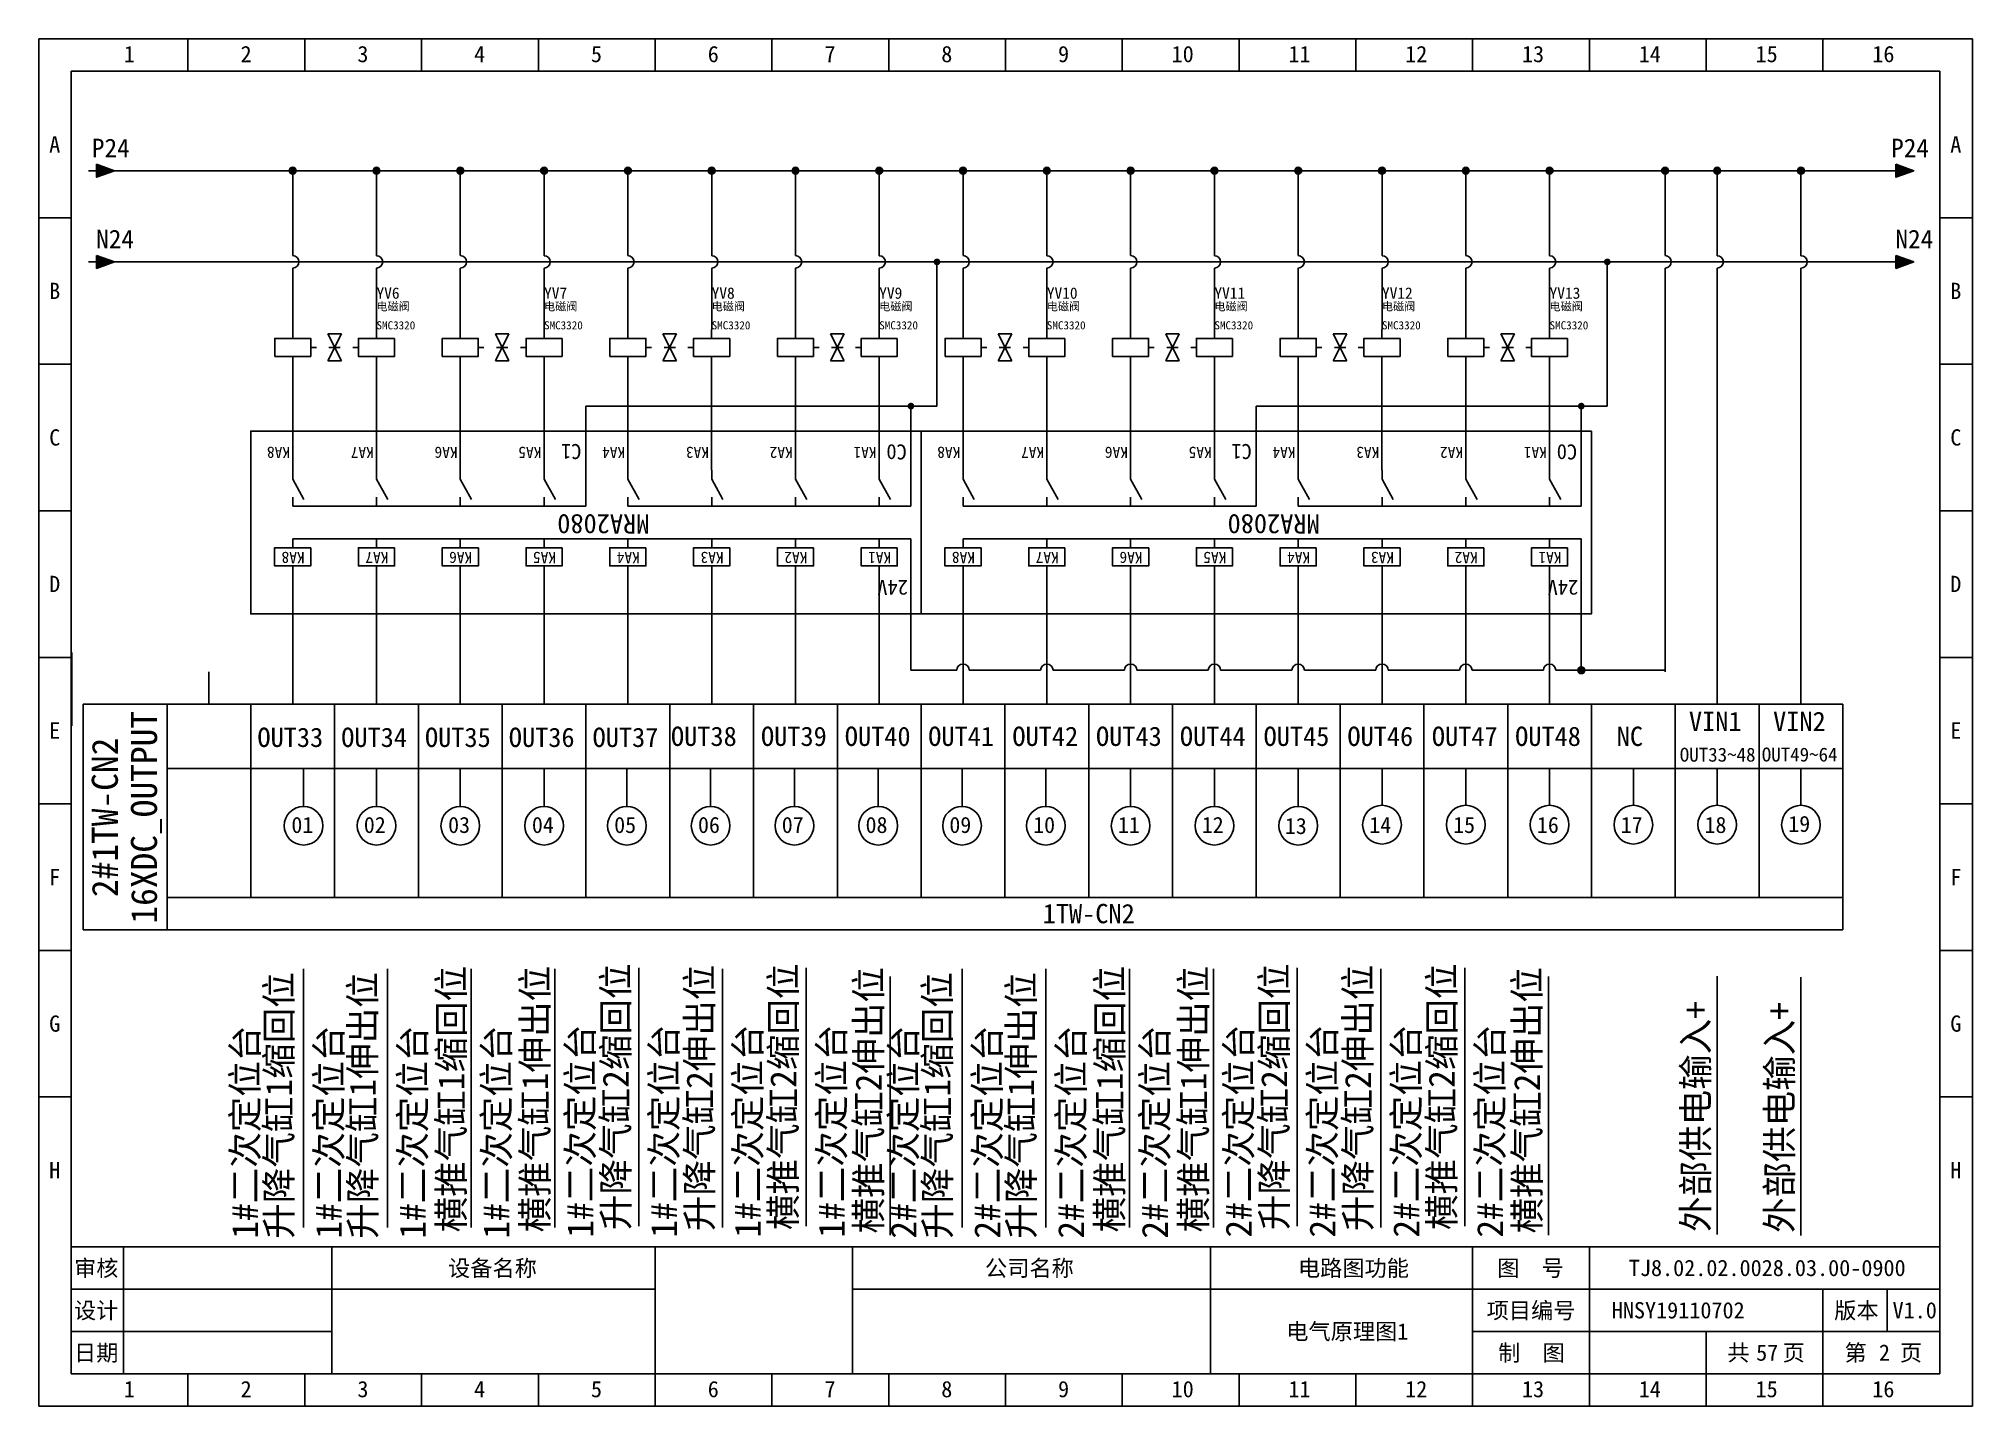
# Model space of a CAD drawing. Header units: millimetres. Extents: x 914 to 910632, y -176 to 682692.
# Drawn here: x 4575.9 to 4872.9, y 3046.2 to 3256.2 of the extents above; entities that cross this region are included whole.
import ezdxf
from ezdxf.enums import TextEntityAlignment as Align

# ---------------------------------------------------------------- set-up
doc = ezdxf.new("R2010")
doc.units = ezdxf.units.MM
doc.layers.add('EPLAN311', color=1, linetype='Continuous', lineweight=25)
doc.styles.get("Standard").update_dxf_attribs({"font": 'arial.ttf'})
doc.styles.add('宋体', font='')
doc.styles.get('宋体').set_extended_font_data('宋体')

msp = doc.modelspace()

# ---------------------------------------------------------------- texts
at = {"style": '宋体'}
for s, height, p in [('VIN1', 2.97, (4829.37, 3149.91)), ('VIN2', 2.97, (4842.298, 3149.91)), ('OUT33', 2.97, (4609.499, 3147.457)), ('OUT34', 2.97, (4622.369, 3147.457)), ('OUT35', 2.97, (4635.239, 3147.457)), ('OUT36', 2.97, (4648.109, 3147.457)), ('OUT37', 2.97, (4660.979, 3147.457)), ('OUT38', 2.97, (4673.021, 3147.616)), ('OUT39', 2.97, (4686.848, 3147.616)), ('OUT40', 2.97, (4699.718, 3147.616)), ('OUT41', 2.97, (4712.53, 3147.616)), ('OUT42', 2.97, (4725.458, 3147.616)), ('OUT43', 2.97, (4738.303, 3147.616)), ('OUT44', 2.97, (4751.189, 3147.616)), ('OUT45', 2.97, (4764.043, 3147.616)), ('OUT46', 2.97, (4776.913, 3147.616)), ('OUT47', 2.97, (4789.89, 3147.616)), ('OUT48', 2.97, (4802.678, 3147.616)), ('NC', 2.97, (4818.28, 3147.616)), ('OUT33~48', 2.1384, (4827.964, 3145.209)), ('OUT49~64', 2.1384, (4840.558, 3145.231)), ('01', 2.475, (4614.716, 3134.256)), ('02', 2.475, (4625.841, 3134.255)), ('03', 2.475, (4638.787, 3134.255)), ('04', 2.475, (4651.657, 3134.256)), ('05', 2.475, (4664.296, 3134.255)), ('06', 2.475, (4677.166, 3134.255)), ('07', 2.475, (4690.036, 3134.255)), ('08', 2.475, (4702.906, 3134.255)), ('09', 2.475, (4715.776, 3134.255)), ('10', 2.475, (4728.646, 3134.255)), ('11', 2.475, (4741.671, 3134.255)), ('12', 2.475, (4754.541, 3134.255)), ('13', 2.475, (4767.305, 3134.096)), ('14', 2.475, (4780.281, 3134.255)), ('15', 2.475, (4793.151, 3134.255)), ('16', 2.475, (4806.021, 3134.255)), ('17', 2.475, (4818.891, 3134.255)), ('18', 2.475, (4831.761, 3134.255)), ('19', 2.475, (4844.631, 3134.415))]:
    msp.add_text(s, height=height, dxfattribs=at).set_placement(p)
at = {"color": 0, "style": '宋体'}
for s, rotation, p in [('升降气缸1缩回位', 90, (4614.793, 3071.96)), ('升降气缸1伸出位', 90, (4627.663, 3071.96)), ('横推气缸1缩回位', 89.99653, (4641.259, 3072.934)), ('横推气缸1伸出位', 89.99653, (4654.129, 3072.934)), ('升降气缸2缩回位', 90, (4666.52, 3073.294)), ('升降气缸2伸出位', 90, (4679.39, 3073.134)), ('横推气缸2缩回位', 90, (4692.26, 3073.294)), ('横推气缸2伸出位', 89.99653, (4705.362, 3072.76)), ('升降气缸1缩回位', 90, (4715.928, 3071.96)), ('升降气缸1伸出位', 90, (4728.798, 3071.96)), ('横推气缸1缩回位', 89.99653, (4742.394, 3072.934)), ('横推气缸1伸出位', 89.99653, (4755.264, 3072.934)), ('升降气缸2缩回位', 90, (4767.655, 3073.294)), ('升降气缸2伸出位', 90, (4780.525, 3073.134)), ('横推气缸2缩回位', 90, (4793.395, 3073.294)), ('横推气缸2伸出位', 89.99653, (4806.497, 3072.76)), ('1#二次定位台', 90, (4609.593, 3071.96)), ('1#二次定位台', 90, (4622.463, 3071.96)), ('1#二次定位台', 90, (4635.333, 3071.96)), ('1#二次定位台', 90, (4648.203, 3071.96)), ('1#二次定位台', 90, (4661.073, 3072.12)), ('1#二次定位台', 90, (4673.943, 3072.12)), ('1#二次定位台', 90, (4686.813, 3072.12)), ('1#二次定位台', 90, (4699.683, 3072.12)), ('2#二次定位台', 90, (4710.728, 3071.96)), ('2#二次定位台', 90, (4723.598, 3071.96)), ('2#二次定位台', 90, (4736.468, 3071.96)), ('2#二次定位台', 90, (4749.338, 3071.96)), ('2#二次定位台', 90, (4762.208, 3072.12)), ('2#二次定位台', 90, (4775.078, 3072.12)), ('2#二次定位台', 90, (4787.948, 3072.12)), ('2#二次定位台', 90, (4800.818, 3072.12))]:
    msp.add_text(s, height=4, rotation=rotation, dxfattribs=at).set_placement(p)
at = {"style": '宋体'}
for p in [(4832.393, 3072.99), (4845.263, 3072.831)]:
    msp.add_text('外部供电输入+', height=4, rotation=89.99653, dxfattribs=at).set_placement(p)
at = {"linetype": 'ByBlock', "lineweight": -2, "rotation": 180, "style": '宋体'}
for s, width, insert, char_height, attachment_point in [('C1', 3.09008, (4659.27, 3191.667), 2.31, 1), ('C0', 3.09008, (4709.246, 3191.609), 2.31, 1), ('C1', 3.09008, (4762.23, 3191.667), 2.31, 1), ('C0', 3.09008, (4812.206, 3191.609), 2.31, 1), ('MRA2080', 2.52587, (4662.622, 3181.715), 2.97, 5), ('MRA2080', 2.52587, (4765.582, 3181.715), 2.97, 5), ('24V', 3.09008, (4709.424, 3170.794), 2.31, 1), ('24V', 3.09008, (4812.384, 3170.794), 2.31, 1)]:
    msp.add_mtext_dynamic_manual_height_columns(s, width=width, gutter_width=12.5, heights=[0], dxfattribs=dict(at, insert=insert, char_height=char_height, attachment_point=attachment_point))
at = {"insert": (4737.183, 3121.854), "char_height": 2.97, "attachment_point": 5, "style": '宋体'}
msp.add_mtext_dynamic_manual_height_columns('1TW-CN2', width=2.52587, gutter_width=12.5, heights=[0], dxfattribs=at)
at = {"style": '宋体'}
for tag, p in [('16XDC_OUTPUT', (4592.075, 3136.666)), ('2#1TW-CN2', (4586.059, 3136.646))]:
    msp.add_attdef(tag, text='封页', height=4, rotation=90, dxfattribs=at).set_placement(p, align=Align.MIDDLE_CENTER)
for tag, text, p in [('TJ8.02.02.0028.03.00-0900', 'TJ8.01.01.0181.00.01-0900', (4841.399, 3067.469)), ('HNSY19110702', 'HNSY19110702', (4827.727, 3060.969)), ('V1.0', '1.0', (4864.05, 3060.969)), ('电气原理图1', '封页', (4776.899, 3057.719)), ('57', '01', (4841.399, 3054.469)), ('2', '01', (4859.399, 3054.469))]:
    msp.add_attdef(tag, text=text, height=2.5, dxfattribs=at).set_placement(p, align=Align.MIDDLE_CENTER)

# ---------------------------------------------------------------- blocks, each defined once
blk = doc.blocks.new('EPLSYM_LibrarySPECIAL_Symbol8_Variant0_Placement1')
at = {"linetype": 'Continuous', "lineweight": 25, "ltscale": 4}
blk.add_hatch(color=1, dxfattribs=at).paths.add_polyline_path([(-0.75, 1), (2, 0), (-0.75, -1)], flags=0)
at = {"color": 1, "linetype": 'Continuous', "lineweight": 25, "ltscale": 4}
blk.add_line((-2, 0), (-0.75, 0), dxfattribs=at)
blk.add_lwpolyline([(-0.75, 1), (2, 0), (-0.75, -1)], close=True, dxfattribs=at)
at = {"color": 5}
blk.add_attdef('70_20010', text='', height=2.85, dxfattribs=at).set_placement((3, 0), align=Align.MIDDLE_LEFT)
at = {"color": 73}
for tag, p in [('70_24350', (33.76, 0)), ('70_24300', (72.31, 0))]:
    blk.add_attdef(tag, text='', height=2.06, dxfattribs=at).set_placement(p, align=Align.MIDDLE_LEFT)
blk = doc.blocks.new('电磁阀双向')
at = {"color": 5, "linetype": 'Continuous', "lineweight": 25}
for p, q in [((0, 4.2), (0, 5.6)), ((13, 4.2), (13, 5.6)), ((0, 1.4), (0, 0)), ((13, 1.4), (13, 0))]:
    blk.add_line(p, q, dxfattribs=at)
at = {"color": 5, "linetype": 'Continuous', "lineweight": 25, "ltscale": 4}
for p, q in [((5.45, 4.9), (7.55, 0.7)), ((5.45, 4.9), (7.55, 4.9)), ((7.55, 4.9), (5.45, 0.7)), ((3.68, 2.8), (2.8, 2.8)), ((5.45, 0.7), (7.55, 0.7)), ((7.38, 2.8), (5.62, 2.8)), ((9.33, 2.8), (10.2, 2.8))]:
    blk.add_line(p, q, dxfattribs=at)
for points in [[(-2.8, 1.4), (2.8, 1.4), (2.8, 4.2), (-2.8, 4.2)], [(15.8, 4.2), (10.2, 4.2), (10.2, 1.4), (15.8, 1.4)]]:
    blk.add_lwpolyline(points, close=True, dxfattribs=at)
at = {"color": 0, "style": '宋体'}
for tag, p in [('02', (0.35, 5.24)), ('04', (13.35, 5.24)), ('01', (0.35, -0.73)), ('03', (13.35, -0.73)), ('06', (13.35, -5.81)), ('07', (13.35, -7.97))]:
    blk.add_attdef(tag, p, '', height=1.26, dxfattribs=at)
at = {"color": 5, "style": '宋体'}
blk.add_attdef('05', (13.35, -3.66), '', height=1.75, dxfattribs=at)
blk = doc.blocks.new('继电器线圈')
at = {"color": 5, "linetype": 'Continuous', "lineweight": 25}
for p, q in [((0, 4.2), (0, 5.6)), ((0, 1.4), (0, 0))]:
    blk.add_line(p, q, dxfattribs=at)
blk.add_lwpolyline([(-2.8, 1.4), (2.8, 1.4), (2.8, 4.2), (-2.8, 4.2)], close=True, dxfattribs=at)
at = {"color": 0, "style": '宋体'}
for tag, p in [('01', (0.42, 4.87)), ('02', (0.42, -0.54)), ('04', (0.65, -7)), ('05', (0.65, -9.16))]:
    blk.add_attdef(tag, p, '', height=1.26, dxfattribs=at)
at = {"color": 5, "style": '宋体'}
blk.add_attdef('03', (0.42, -4.85), '', height=1.75, dxfattribs=at)
blk = doc.blocks.new('常开触点')
at = {"color": 5, "linetype": 'Continuous', "lineweight": 25}
for p, q in [((0, 0), (0, -1.39)), ((0, 0), (0, -1.39)), ((0, -4.16), (0, -5.54)), ((0, -4.16), (0, -5.54))]:
    blk.add_line(p, q, dxfattribs=at)
at = {"color": 5, "linetype": 'Continuous', "lineweight": 25, "ltscale": 4}
blk.add_line((0, -4.16), (-1.73, -1.04), dxfattribs=at)
blk.add_line((0, -4.16), (-1.73, -1.04), dxfattribs=at)
at = {"color": 0}
blk.add_attdef('13', text='', height=1.25, dxfattribs=at).set_placement((0.42, -0.97), align=Align.BOTTOM_LEFT)
blk.add_attdef('14', text='', height=1.25, dxfattribs=at).set_placement((0.42, -4.82), align=Align.TOP_LEFT)
at = {"color": 5, "style": '宋体'}
blk.add_attdef('KA', (0.42, -9.12), '', height=1.74, dxfattribs=at)
blk = doc.blocks.new('*U388')
blk.add_line((-2.5, 0), (2.5, 0))
blk = doc.blocks.new('*U389')
at = {"color": 0, "linetype": 'ByBlock', "lineweight": -2, "transparency": 16777216}
for p in [(0, 0), (0, -22.5), (0, -45), (0, -67.5), (0, -90), (0, -112.5), (0, -135)]:
    blk.add_blockref('*U388', p, dxfattribs=at)
blk = doc.blocks.new('*U390')
blk.add_line((-2.5, 0), (2.5, 0))
blk = doc.blocks.new('*U391')
at = {"color": 0, "linetype": 'ByBlock', "lineweight": -2, "transparency": 16777216}
for p in [(0, 0), (0, -22.5), (0, -45), (0, -67.5), (0, -90), (0, -112.5), (0, -135)]:
    blk.add_blockref('*U390', p, dxfattribs=at)
blk = doc.blocks.new('制图图框')
for p, q in [((-2700.08, 789.32), (-2403.08, 789.32)), ((-2700.08, 579.32), (-2700.08, 789.32)), ((-2700.08, 789.32), (-2700.08, 784.32)), ((-2700.08, 789.32), (-2695.08, 789.32)), ((-2677.15, 789.32), (-2677.15, 784.32)), ((-2659.21, 789.32), (-2659.21, 784.32)), ((-2641.27, 789.32), (-2641.27, 784.32)), ((-2623.33, 789.32), (-2623.33, 784.32)), ((-2605.4, 789.32), (-2605.4, 784.32)), ((-2587.46, 789.32), (-2587.46, 784.32)), ((-2569.52, 789.32), (-2569.52, 784.32)), ((-2551.58, 789.32), (-2551.58, 784.32)), ((-2533.65, 789.32), (-2533.65, 784.32)), ((-2515.71, 789.32), (-2515.71, 784.32)), ((-2497.77, 789.32), (-2497.77, 784.32)), ((-2479.83, 789.32), (-2479.83, 784.32)), ((-2461.9, 789.32), (-2461.9, 784.32)), ((-2443.96, 789.32), (-2443.96, 784.32)), ((-2426.02, 789.32), (-2426.02, 784.32)), ((-2403.08, 789.32), (-2403.08, 579.32)), ((-2403.08, 789.32), (-2403.08, 784.32)), ((-2695.08, 784.32), (-2408.08, 784.32)), ((-2695.08, 584.32), (-2695.08, 784.32)), ((-2408.08, 784.32), (-2408.08, 584.32)), ((-2408.08, 603.82), (-2695.08, 603.82)), ((-2687.08, 603.82), (-2687.08, 584.32)), ((-2655.08, 603.82), (-2655.08, 584.32)), ((-2655.08, 603.82), (-2655.08, 584.32)), ((-2605.4, 579.32), (-2605.4, 603.82)), ((-2575.08, 603.82), (-2575.08, 584.32)), ((-2575.08, 603.82), (-2575.08, 584.32)), ((-2575.08, 603.82), (-2575.08, 584.32)), ((-2520.08, 603.82), (-2520.08, 584.32)), ((-2479.83, 579.32), (-2479.83, 603.82)), ((-2461.9, 579.32), (-2461.9, 603.82)), ((-2655.08, 597.32), (-2695.08, 597.32)), ((-2605.4, 597.32), (-2655.08, 597.32)), ((-2408.08, 597.32), (-2575.08, 597.32)), ((-2426.02, 579.32), (-2426.02, 597.32)), ((-2416.18, 597.32), (-2416.18, 590.82)), ((-2655.08, 590.82), (-2695.08, 590.82)), ((-2408.08, 590.82), (-2479.83, 590.82)), ((-2443.96, 579.32), (-2443.96, 590.82)), ((-2695.08, 584.32), (-2408.08, 584.32)), ((-2677.15, 579.32), (-2677.15, 584.32)), ((-2659.21, 579.32), (-2659.21, 584.32)), ((-2641.27, 579.32), (-2641.27, 584.32)), ((-2623.33, 579.32), (-2623.33, 584.32)), ((-2587.46, 579.32), (-2587.46, 584.32)), ((-2569.52, 579.32), (-2569.52, 584.32)), ((-2551.58, 579.32), (-2551.58, 584.32)), ((-2533.65, 579.32), (-2533.65, 584.32)), ((-2515.71, 579.32), (-2515.71, 584.32)), ((-2497.77, 579.32), (-2497.77, 584.32)), ((-2403.08, 579.32), (-2700.08, 579.32))]:
    blk.add_line(p, q)
blk.add_blockref('*U389', (-2697.58, 761.82))
at = {"xscale": -1}
blk.add_blockref('*U391', (-2405.58, 761.82), dxfattribs=at)
at = {"style": '宋体'}
for s, p in [('1', (-2687.01, 785.71)), ('2', (-2669.07, 785.71)), ('3', (-2651.13, 785.71)), ('4', (-2633.2, 785.71)), ('5', (-2615.26, 785.71)), ('6', (-2597.32, 785.71)), ('7', (-2579.38, 785.71)), ('8', (-2561.45, 785.71)), ('9', (-2543.51, 785.71)), ('10', (-2526.07, 785.71)), ('11', (-2508.13, 785.71)), ('12', (-2490.2, 785.71)), ('13', (-2472.26, 785.71)), ('14', (-2454.32, 785.71)), ('15', (-2436.38, 785.71)), ('16', (-2418.45, 785.71)), ('A', (-2698.47, 771.84)), ('A', (-2406.47, 771.84)), ('B', (-2698.47, 749.34)), ('B', (-2406.47, 749.34)), ('C', (-2698.47, 726.84)), ('C', (-2406.47, 726.84)), ('D', (-2698.47, 704.34)), ('D', (-2406.47, 704.34)), ('E', (-2698.47, 681.84)), ('E', (-2406.47, 681.84)), ('F', (-2698.47, 659.34)), ('F', (-2406.47, 659.34)), ('G', (-2698.47, 636.84)), ('G', (-2406.47, 636.84)), ('H', (-2698.47, 614.34)), ('H', (-2406.47, 614.34)), ('审核', (-2694.65, 599.29)), ('设备名称', (-2637.2, 599.28)), ('公司名称', (-2554.73, 599.29)), ('电路图功能', (-2506.66, 599.29)), ('图  号', (-2476.05, 599.3)), ('设计', (-2694.66, 592.79)), ('项目编号', (-2477.68, 592.79)), ('版本', (-2424.3, 592.79)), ('日期', (-2694.66, 586.29)), ('制  图', (-2475.91, 586.28)), ('共   页', (-2440.72, 586.31)), ('第   页', (-2422.72, 586.3)), ('1', (-2687.01, 580.71)), ('2', (-2669.07, 580.71)), ('3', (-2651.13, 580.71)), ('4', (-2633.2, 580.71)), ('5', (-2615.26, 580.71)), ('6', (-2597.32, 580.71)), ('7', (-2579.38, 580.71)), ('8', (-2561.45, 580.71)), ('9', (-2543.51, 580.71)), ('10', (-2526.07, 580.71)), ('11', (-2508.13, 580.71)), ('12', (-2490.2, 580.71)), ('13', (-2472.26, 580.71)), ('14', (-2454.32, 580.71)), ('15', (-2436.38, 580.71)), ('16', (-2418.45, 580.71))]:
    blk.add_text(s, height=2.5, dxfattribs=at).set_placement(p)

# ---------------------------------------------------------------- hatches: boundary and pattern name
at = {"layer": 'EPLAN311', "ltscale": 4}
h = msp.add_hatch(color=1, dxfattribs=at)
edge = h.paths.add_edge_path()
edge.add_arc((4614.919, 3235.952), 0.52, 0, 360)
h = msp.add_hatch(color=1, dxfattribs=at)
edge = h.paths.add_edge_path()
edge.add_arc((4627.788, 3235.951), 0.52, 0, 360)
h = msp.add_hatch(color=1, dxfattribs=at)
edge = h.paths.add_edge_path()
edge.add_arc((4640.659, 3235.952), 0.52, 0, 360)
h = msp.add_hatch(color=1, dxfattribs=at)
edge = h.paths.add_edge_path()
edge.add_arc((4653.528, 3235.951), 0.52, 0, 360)
h = msp.add_hatch(color=1, dxfattribs=at)
edge = h.paths.add_edge_path()
edge.add_arc((4666.399, 3235.952), 0.52, 0, 360)
h = msp.add_hatch(color=1, dxfattribs=at)
edge = h.paths.add_edge_path()
edge.add_arc((4679.268, 3235.951), 0.52, 0, 360)
h = msp.add_hatch(color=1, dxfattribs=at)
edge = h.paths.add_edge_path()
edge.add_arc((4692.139, 3235.952), 0.52, 0, 360)
h = msp.add_hatch(color=1, dxfattribs=at)
edge = h.paths.add_edge_path()
edge.add_arc((4705.008, 3235.951), 0.52, 0, 360)
h = msp.add_hatch(color=1, dxfattribs=at)
edge = h.paths.add_edge_path()
edge.add_arc((4717.879, 3235.952), 0.52, 0, 360)
h = msp.add_hatch(color=1, dxfattribs=at)
edge = h.paths.add_edge_path()
edge.add_arc((4730.748, 3235.951), 0.52, 0, 360)
h = msp.add_hatch(color=1, dxfattribs=at)
edge = h.paths.add_edge_path()
edge.add_arc((4743.619, 3235.952), 0.52, 0, 360)
h = msp.add_hatch(color=1, dxfattribs=at)
edge = h.paths.add_edge_path()
edge.add_arc((4756.488, 3235.951), 0.52, 0, 360)
h = msp.add_hatch(color=1, dxfattribs=at)
edge = h.paths.add_edge_path()
edge.add_arc((4769.359, 3235.952), 0.52, 0, 360)
h = msp.add_hatch(color=1, dxfattribs=at)
edge = h.paths.add_edge_path()
edge.add_arc((4782.228, 3235.951), 0.52, 0, 360)
h = msp.add_hatch(color=1, dxfattribs=at)
edge = h.paths.add_edge_path()
edge.add_arc((4795.099, 3235.952), 0.52, 0, 360)
h = msp.add_hatch(color=1, dxfattribs=at)
edge = h.paths.add_edge_path()
edge.add_arc((4807.968, 3235.951), 0.52, 0, 360)
h = msp.add_hatch(color=1, dxfattribs=at)
edge = h.paths.add_edge_path()
edge.add_arc((4825.709, 3235.951), 0.52, 0, 360)
h = msp.add_hatch(color=1, dxfattribs=at)
edge = h.paths.add_edge_path()
edge.add_arc((4833.708, 3235.951), 0.52, 0, 360)
h = msp.add_hatch(color=1, dxfattribs=at)
edge = h.paths.add_edge_path()
edge.add_arc((4846.578, 3235.951), 0.52, 0, 360)
h = msp.add_hatch(color=1, dxfattribs=at)
edge = h.paths.add_edge_path()
edge.add_arc((4713.875, 3221.944), 0.52, 0, 360)
h = msp.add_hatch(color=1, dxfattribs=at)
edge = h.paths.add_edge_path()
edge.add_arc((4816.835, 3221.944), 0.52, 0, 360)
at = {"layer": 'EPLAN311', "linetype": 'ByBlock', "lineweight": -2, "ltscale": 4}
h = msp.add_hatch(color=256, dxfattribs=at)
edge = h.paths.add_edge_path()
edge.add_arc((4709.878, 3199.803), 0.52, 0, 360)
h = msp.add_hatch(color=256, dxfattribs=at)
edge = h.paths.add_edge_path()
edge.add_arc((4812.838, 3199.803), 0.52, 0, 360)
h = msp.add_hatch(color=256, dxfattribs=at)
edge = h.paths.add_edge_path()
edge.add_arc((4812.838, 3159.238), 0.52, 0, 360)

# ---------------------------------------------------------------- linework, layer by layer
at = {"color": 0}
for p, q in [((4587.529, 3235.951), (4859.91, 3235.944)), ((4627.788, 3222.899), (4627.788, 3235.951)), ((4653.528, 3222.899), (4653.528, 3235.951)), ((4679.268, 3222.899), (4679.268, 3235.951)), ((4705.008, 3222.899), (4705.008, 3235.951)), ((4730.748, 3222.899), (4730.748, 3235.951)), ((4756.488, 3222.899), (4756.488, 3235.951)), ((4782.228, 3222.899), (4782.228, 3235.951)), ((4807.968, 3222.899), (4807.968, 3235.951)), ((4825.709, 3222.906), (4825.709, 3235.958)), ((4833.708, 3222.899), (4833.708, 3235.952)), ((4846.578, 3222.899), (4846.578, 3235.952)), ((4587.548, 3221.944), (4859.91, 3221.944)), ((4581.008, 3161.96), (4581.008, 3150.71))]:
    msp.add_line(p, q, dxfattribs=at)
for p, q in [((4614.919, 3222.903), (4614.919, 3235.952)), ((4640.659, 3222.903), (4640.659, 3235.952)), ((4666.399, 3222.903), (4666.399, 3235.952)), ((4692.139, 3222.903), (4692.139, 3235.952)), ((4717.879, 3222.903), (4717.879, 3235.952)), ((4743.619, 3222.903), (4743.619, 3235.952)), ((4769.359, 3222.903), (4769.359, 3235.952)), ((4795.099, 3222.903), (4795.099, 3235.952)), ((4614.919, 3220.993), (4614.919, 3211.585)), ((4627.788, 3220.989), (4627.788, 3211.585)), ((4640.659, 3220.993), (4640.659, 3211.585)), ((4653.528, 3220.989), (4653.528, 3211.585)), ((4666.399, 3220.993), (4666.399, 3211.585)), ((4679.268, 3220.989), (4679.268, 3211.585)), ((4692.139, 3220.993), (4692.139, 3211.585)), ((4705.008, 3220.989), (4705.008, 3211.585)), ((4717.879, 3220.993), (4717.879, 3211.585)), ((4730.748, 3220.989), (4730.748, 3211.585)), ((4743.619, 3220.993), (4743.619, 3211.585)), ((4756.488, 3220.989), (4756.488, 3211.585)), ((4769.359, 3220.993), (4769.359, 3211.585)), ((4782.228, 3220.989), (4782.228, 3211.585)), ((4795.099, 3220.993), (4795.099, 3211.585)), ((4807.968, 3220.989), (4807.968, 3211.585)), ((4825.709, 3159.008), (4825.709, 3220.996)), ((4833.708, 3159.001), (4833.708, 3220.989)), ((4846.578, 3159.001), (4846.578, 3220.989)), ((4602.048, 3159.001), (4602.048, 3154.051)), ((4614.918, 3159.001), (4614.918, 3154.051)), ((4627.788, 3159.001), (4627.788, 3154.051)), ((4640.658, 3154.054), (4640.658, 3159.004)), ((4653.528, 3159.001), (4653.528, 3154.051)), ((4666.398, 3159.001), (4666.398, 3154.051)), ((4679.268, 3159.001), (4679.268, 3154.051)), ((4692.138, 3159.001), (4692.138, 3154.051)), ((4705.008, 3159.001), (4705.008, 3154.051)), ((4717.878, 3159.001), (4717.878, 3154.051)), ((4730.748, 3159.001), (4730.748, 3154.051)), ((4743.618, 3154.051), (4743.618, 3159.001)), ((4756.488, 3159.001), (4756.488, 3154.051)), ((4756.488, 3159.001), (4756.488, 3154.051)), ((4769.358, 3159.001), (4769.358, 3154.051)), ((4782.228, 3159.001), (4782.228, 3154.051)), ((4795.098, 3154.051), (4795.098, 3159.001)), ((4807.968, 3154.051), (4807.968, 3159.001)), ((4833.708, 3154.051), (4833.708, 3159.001)), ((4846.578, 3154.051), (4846.578, 3159.001)), ((4582.743, 3154.051), (4853.013, 3154.051)), ((4582.743, 3119.401), (4582.743, 3154.051)), ((4582.743, 3154.051), (4582.743, 3119.401)), ((4595.613, 3154.051), (4595.613, 3119.401)), ((4608.483, 3154.051), (4608.483, 3124.351)), ((4621.353, 3154.051), (4621.353, 3124.351)), ((4634.223, 3154.051), (4634.223, 3124.351)), ((4647.093, 3154.051), (4647.093, 3124.351)), ((4659.963, 3124.351), (4659.963, 3154.051)), ((4672.833, 3124.351), (4672.833, 3154.051)), ((4685.703, 3154.051), (4685.703, 3124.351)), ((4698.573, 3154.051), (4698.573, 3124.351)), ((4711.443, 3154.051), (4711.443, 3124.351)), ((4724.313, 3154.051), (4724.313, 3124.329)), ((4737.183, 3154.051), (4737.183, 3124.351)), ((4750.053, 3154.051), (4750.053, 3124.351)), ((4762.923, 3154.051), (4762.923, 3124.351)), ((4775.793, 3154.051), (4775.793, 3124.351)), ((4788.663, 3154.051), (4788.663, 3124.351)), ((4801.533, 3154.051), (4801.533, 3124.351)), ((4814.403, 3154.051), (4814.403, 3124.351)), ((4827.273, 3154.051), (4827.273, 3124.351)), ((4840.143, 3154.051), (4840.143, 3124.351)), ((4853.013, 3154.051), (4853.013, 3119.401)), ((4595.613, 3144.151), (4853.013, 3144.151)), ((4616.587, 3138.342), (4616.587, 3144.151)), ((4627.788, 3138.342), (4627.788, 3144.151)), ((4640.658, 3138.342), (4640.658, 3144.151)), ((4653.528, 3138.342), (4653.528, 3144.151)), ((4666.242, 3138.342), (4666.242, 3143.992)), ((4679.112, 3138.342), (4679.112, 3143.992)), ((4691.982, 3138.342), (4691.982, 3143.992)), ((4704.852, 3138.342), (4704.852, 3143.992)), ((4717.722, 3138.342), (4717.722, 3143.992)), ((4730.592, 3138.342), (4730.592, 3143.992)), ((4743.618, 3138.342), (4743.618, 3143.992)), ((4756.488, 3138.342), (4756.488, 3143.992)), ((4769.358, 3138.342), (4769.358, 3144.151)), ((4782.228, 3138.501), (4782.228, 3144.151)), ((4795.098, 3138.501), (4795.098, 3144.151)), ((4807.968, 3138.501), (4807.968, 3144.151)), ((4820.838, 3138.501), (4820.838, 3144.151)), ((4833.708, 3138.501), (4833.708, 3144.151)), ((4846.578, 3138.501), (4846.578, 3144.151)), ((4853.013, 3124.351), (4595.613, 3124.351)), ((4853.013, 3119.401), (4582.743, 3119.401)), ((4616.587, 3073.702), (4616.587, 3113.401)), ((4629.457, 3073.702), (4629.457, 3113.401)), ((4642.327, 3073.702), (4642.327, 3113.401)), ((4655.197, 3073.702), (4655.197, 3113.401)), ((4668.067, 3073.861), (4668.067, 3113.561)), ((4680.937, 3073.702), (4680.937, 3113.401)), ((4693.807, 3073.861), (4693.807, 3113.561)), ((4717.722, 3073.702), (4717.722, 3113.401)), ((4730.592, 3073.702), (4730.592, 3113.401)), ((4743.462, 3073.702), (4743.462, 3113.401)), ((4756.332, 3073.702), (4756.332, 3113.401)), ((4769.202, 3073.861), (4769.202, 3113.561)), ((4782.072, 3073.702), (4782.072, 3113.401)), ((4794.942, 3073.861), (4794.942, 3113.561)), ((4706.677, 3112.218), (4706.677, 3072.519)), ((4807.812, 3112.218), (4807.812, 3072.519)), ((4833.708, 3112.289), (4833.708, 3072.589)), ((4846.578, 3072.43), (4846.578, 3112.129))]:
    msp.add_line(p, q)
at = {"linetype": 'ByBlock'}
for p, q in [((4713.875, 3199.803), (4713.875, 3221.944)), ((4816.835, 3199.803), (4816.835, 3221.944))]:
    msp.add_line(p, q, dxfattribs=at)
at = {"linetype": 'ByBlock', "lineweight": -2}
for p, q in [((4614.919, 3206.041), (4614.919, 3195.97)), ((4627.789, 3206.041), (4627.789, 3195.97)), ((4640.655, 3206.041), (4640.655, 3195.97)), ((4653.525, 3206.041), (4653.525, 3195.97)), ((4666.395, 3206.041), (4666.395, 3195.97)), ((4679.265, 3206.041), (4679.265, 3195.97)), ((4692.135, 3206.041), (4692.135, 3195.97)), ((4705.005, 3206.041), (4705.005, 3195.97)), ((4717.879, 3206.041), (4717.879, 3195.97)), ((4730.749, 3206.041), (4730.749, 3195.97)), ((4743.615, 3206.041), (4743.615, 3195.97)), ((4756.485, 3206.041), (4756.485, 3195.97)), ((4769.355, 3206.041), (4769.355, 3195.97)), ((4782.225, 3206.041), (4782.225, 3195.97)), ((4795.095, 3206.041), (4795.095, 3195.97)), ((4807.965, 3206.041), (4807.965, 3195.97)), ((4713.875, 3199.803), (4659.96, 3199.803)), ((4659.96, 3199.803), (4659.96, 3195.971)), ((4709.878, 3195.971), (4709.878, 3199.803)), ((4816.835, 3199.803), (4762.92, 3199.803)), ((4762.92, 3199.803), (4762.92, 3195.971)), ((4812.838, 3195.971), (4812.838, 3199.803)), ((4614.915, 3189.97), (4614.915, 3195.97)), ((4627.785, 3189.97), (4627.785, 3195.97)), ((4640.655, 3189.97), (4640.655, 3195.97)), ((4653.525, 3189.97), (4653.525, 3195.97)), ((4659.96, 3184.427), (4659.96, 3195.97)), ((4666.395, 3189.97), (4666.395, 3195.97)), ((4679.265, 3189.97), (4679.265, 3195.97)), ((4692.135, 3189.97), (4692.135, 3195.97)), ((4705.005, 3189.97), (4705.005, 3195.97)), ((4709.878, 3184.427), (4709.878, 3195.97)), ((4717.875, 3189.97), (4717.875, 3195.97)), ((4730.745, 3189.97), (4730.745, 3195.97)), ((4743.615, 3189.97), (4743.615, 3195.97)), ((4756.485, 3189.97), (4756.485, 3195.97)), ((4762.92, 3184.427), (4762.92, 3195.97)), ((4769.355, 3189.97), (4769.355, 3195.97)), ((4782.225, 3189.97), (4782.225, 3195.97)), ((4795.095, 3189.97), (4795.095, 3195.97)), ((4807.965, 3189.97), (4807.965, 3195.97)), ((4812.838, 3184.427), (4812.838, 3195.97)), ((4659.96, 3184.427), (4614.918, 3184.427)), ((4666.398, 3184.427), (4709.878, 3184.427)), ((4762.92, 3184.427), (4717.878, 3184.427)), ((4769.358, 3184.427), (4812.838, 3184.427)), ((4614.918, 3179.427), (4709.878, 3179.427)), ((4709.878, 3167.885), (4709.878, 3179.427)), ((4717.878, 3179.427), (4812.838, 3179.427)), ((4812.838, 3167.885), (4812.838, 3179.427)), ((4614.918, 3167.883), (4614.918, 3173.883)), ((4627.788, 3167.883), (4627.788, 3173.883)), ((4640.658, 3167.883), (4640.658, 3173.883)), ((4653.528, 3167.883), (4653.528, 3173.883)), ((4666.398, 3167.883), (4666.398, 3173.883)), ((4679.268, 3167.883), (4679.268, 3173.883)), ((4692.138, 3167.883), (4692.138, 3173.883)), ((4705.008, 3167.883), (4705.008, 3173.883)), ((4717.878, 3167.883), (4717.878, 3173.883)), ((4730.748, 3167.883), (4730.748, 3173.883)), ((4743.618, 3167.883), (4743.618, 3173.883)), ((4756.488, 3167.883), (4756.488, 3173.883)), ((4769.358, 3167.883), (4769.358, 3173.883)), ((4782.228, 3167.883), (4782.228, 3173.883)), ((4795.098, 3167.883), (4795.098, 3173.883)), ((4807.968, 3167.883), (4807.968, 3173.883)), ((4614.918, 3159.001), (4614.918, 3167.883)), ((4627.788, 3159.001), (4627.788, 3167.883)), ((4640.658, 3159.001), (4640.658, 3167.883)), ((4653.528, 3159.001), (4653.528, 3167.883)), ((4666.398, 3159.001), (4666.398, 3167.883)), ((4679.268, 3159.001), (4679.268, 3167.883)), ((4692.138, 3159.001), (4692.138, 3167.883)), ((4705.008, 3159.001), (4705.008, 3167.883)), ((4709.878, 3159.231), (4709.878, 3167.885)), ((4717.878, 3159.001), (4717.878, 3167.883)), ((4730.748, 3159.001), (4730.748, 3167.883)), ((4743.618, 3159.001), (4743.618, 3167.883)), ((4756.488, 3159.001), (4756.488, 3167.883)), ((4769.358, 3159.001), (4769.358, 3167.883)), ((4782.228, 3159.001), (4782.228, 3167.883)), ((4795.098, 3159.001), (4795.098, 3167.883)), ((4807.968, 3159.001), (4807.968, 3167.883)), ((4812.838, 3167.885), (4812.838, 3159.231)), ((4716.923, 3159.231), (4709.878, 3159.231)), ((4729.793, 3159.231), (4718.833, 3159.231)), ((4742.663, 3159.231), (4731.703, 3159.231)), ((4742.663, 3159.231), (4731.703, 3159.231)), ((4742.663, 3159.231), (4731.703, 3159.231)), ((4755.533, 3159.231), (4744.573, 3159.231)), ((4768.403, 3159.231), (4757.443, 3159.231)), ((4768.403, 3159.231), (4757.443, 3159.231)), ((4781.273, 3159.231), (4770.313, 3159.231)), ((4781.273, 3159.231), (4770.313, 3159.231)), ((4794.143, 3159.231), (4783.183, 3159.231)), ((4807.013, 3159.231), (4796.053, 3159.231)), ((4807.013, 3159.231), (4796.053, 3159.231)), ((4819.883, 3159.231), (4808.923, 3159.231)), ((4825.708, 3159.231), (4808.923, 3159.231))]:
    msp.add_line(p, q, dxfattribs=at)
for points in [[(4711.44, 3195.97), (4608.48, 3195.97), (4608.48, 3167.883), (4711.44, 3167.883)], [(4814.4, 3195.97), (4711.44, 3195.97), (4711.44, 3167.883), (4814.4, 3167.883)]]:
    msp.add_lwpolyline(points, close=True, dxfattribs=at)
for centre in [(4616.587, 3135.372), (4627.788, 3135.372), (4640.658, 3135.372), (4653.528, 3135.372), (4666.242, 3135.372), (4679.112, 3135.372), (4691.982, 3135.372), (4704.852, 3135.372), (4717.722, 3135.372), (4730.592, 3135.372), (4743.618, 3135.372), (4756.488, 3135.372), (4769.358, 3135.372), (4782.228, 3135.531), (4795.098, 3135.531), (4807.968, 3135.531), (4820.838, 3135.531), (4833.708, 3135.531), (4846.578, 3135.531)]:
    msp.add_circle(centre, 2.97)
for centre in [(4614.919, 3221.948), (4627.788, 3221.944), (4640.659, 3221.948), (4653.528, 3221.944), (4666.399, 3221.948), (4679.268, 3221.944), (4692.139, 3221.948), (4705.008, 3221.944), (4717.879, 3221.948), (4730.748, 3221.944), (4743.619, 3221.948), (4756.488, 3221.944), (4769.359, 3221.948), (4782.228, 3221.944), (4795.099, 3221.948), (4807.968, 3221.944), (4825.709, 3221.951), (4833.708, 3221.944), (4846.578, 3221.944)]:
    msp.add_arc(centre, 0.955, 270, 90)
for centre in [(4717.878, 3159.231), (4730.748, 3159.231), (4743.618, 3159.231), (4756.488, 3159.231), (4769.358, 3159.231), (4782.228, 3159.231), (4795.098, 3159.231), (4807.968, 3159.231)]:
    msp.add_arc(centre, 0.955, 0, 180, dxfattribs=at)
at = {"layer": 'EPLAN311', "color": 1, "ltscale": 4}
for centre in [(4614.919, 3235.952), (4627.788, 3235.951), (4640.659, 3235.952), (4653.528, 3235.951), (4666.399, 3235.952), (4679.268, 3235.951), (4692.139, 3235.952), (4705.008, 3235.951), (4717.879, 3235.952), (4730.748, 3235.951), (4743.619, 3235.952), (4756.488, 3235.951), (4769.359, 3235.952), (4782.228, 3235.951), (4795.099, 3235.952), (4807.968, 3235.951), (4825.709, 3235.951), (4833.708, 3235.951), (4846.578, 3235.951)]:
    msp.add_circle(centre, 0.52, dxfattribs=at)
at = {"layer": 'EPLAN311', "linetype": 'ByBlock', "lineweight": -2, "ltscale": 4}
msp.add_circle((4812.838, 3159.238), 0.52, dxfattribs=at)

# ---------------------------------------------------------------- block references
msp.add_blockref('制图图框', (7275.983, 2466.901))
at = {"color": 7}
ref = msp.add_blockref('EPLSYM_LibrarySPECIAL_Symbol8_Variant0_Placement1', (4585.548, 3235.944), dxfattribs=at)
ref.add_attrib('70_20010', 'P24', dxfattribs={"color": 5, "height": 2.8548, "style": '宋体'}).set_placement((4584.064, 3239.444), align=Align.MIDDLE_LEFT)
ref = msp.add_blockref('EPLSYM_LibrarySPECIAL_Symbol8_Variant0_Placement1', (4861.91, 3235.944), dxfattribs=at)
ref.add_attrib('70_20010', 'P24', dxfattribs={"color": 5, "height": 2.8548, "style": '宋体'}).set_placement((4860.426, 3239.444), align=Align.MIDDLE_LEFT)
ref = msp.add_blockref('EPLSYM_LibrarySPECIAL_Symbol8_Variant0_Placement1', (4585.548, 3221.944), dxfattribs=at)
ref.add_attrib('70_20010', 'N24', dxfattribs={"color": 5, "height": 2.8548, "style": '宋体'}).set_placement((4584.721, 3225.457), align=Align.MIDDLE_LEFT)
ref = msp.add_blockref('EPLSYM_LibrarySPECIAL_Symbol8_Variant0_Placement1', (4861.91, 3221.944), dxfattribs=at)
ref.add_attrib('70_20010', 'N24', dxfattribs={"color": 5, "height": 2.8548, "style": '宋体'}).set_placement((4861.084, 3225.457), align=Align.MIDDLE_LEFT)
ref = msp.add_blockref('电磁阀双向', (4614.919, 3206.041), dxfattribs=dict(xscale=0.99, yscale=0.99, zscale=0.99))
ref.add_attrib('07', 'SMC3320', (4627.789, 3211.585), dxfattribs={"color": 0, "height": 1.2499, "style": '宋体'})
ref.add_attrib('06', '电磁阀', (4627.788, 3214.48), dxfattribs={"color": 0, "height": 1.2499, "style": '宋体'})
ref.add_attrib('05', 'YV6', (4627.788, 3216.287), dxfattribs={"color": 5, "height": 1.736, "style": '宋体'})
ref = msp.add_blockref('电磁阀双向', (4640.655, 3206.041), dxfattribs=dict(xscale=0.99, yscale=0.99, zscale=0.99))
ref.add_attrib('07', 'SMC3320', (4653.525, 3211.585), dxfattribs={"color": 0, "height": 1.2499, "style": '宋体'})
ref.add_attrib('06', '电磁阀', (4653.525, 3214.48), dxfattribs={"color": 0, "height": 1.2499, "style": '宋体'})
ref.add_attrib('05', 'YV7', (4653.525, 3216.287), dxfattribs={"color": 5, "height": 1.736, "style": '宋体'})
ref = msp.add_blockref('电磁阀双向', (4666.395, 3206.041), dxfattribs=dict(xscale=0.99, yscale=0.99, zscale=0.99))
ref.add_attrib('07', 'SMC3320', (4679.265, 3211.585), dxfattribs={"color": 0, "height": 1.2499, "style": '宋体'})
ref.add_attrib('06', '电磁阀', (4679.265, 3214.48), dxfattribs={"color": 0, "height": 1.2499, "style": '宋体'})
ref.add_attrib('05', 'YV8', (4679.265, 3216.287), dxfattribs={"color": 5, "height": 1.736, "style": '宋体'})
ref = msp.add_blockref('电磁阀双向', (4692.135, 3206.041), dxfattribs=dict(xscale=0.99, yscale=0.99, zscale=0.99))
ref.add_attrib('07', 'SMC3320', (4705.005, 3211.585), dxfattribs={"color": 0, "height": 1.2499, "style": '宋体'})
ref.add_attrib('06', '电磁阀', (4705.005, 3214.48), dxfattribs={"color": 0, "height": 1.2499, "style": '宋体'})
ref.add_attrib('05', 'YV9', (4705.005, 3216.287), dxfattribs={"color": 5, "height": 1.736, "style": '宋体'})
ref = msp.add_blockref('电磁阀双向', (4717.879, 3206.041), dxfattribs=dict(xscale=0.99, yscale=0.99, zscale=0.99))
ref.add_attrib('07', 'SMC3320', (4730.749, 3211.585), dxfattribs={"color": 0, "height": 1.2499, "style": '宋体'})
ref.add_attrib('06', '电磁阀', (4730.748, 3214.48), dxfattribs={"color": 0, "height": 1.2499, "style": '宋体'})
ref.add_attrib('05', 'YV10', (4730.748, 3216.287), dxfattribs={"color": 5, "height": 1.736, "style": '宋体'})
ref = msp.add_blockref('电磁阀双向', (4743.615, 3206.041), dxfattribs=dict(xscale=0.99, yscale=0.99, zscale=0.99))
ref.add_attrib('07', 'SMC3320', (4756.485, 3211.585), dxfattribs={"color": 0, "height": 1.2499, "style": '宋体'})
ref.add_attrib('06', '电磁阀', (4756.485, 3214.48), dxfattribs={"color": 0, "height": 1.2499, "style": '宋体'})
ref.add_attrib('05', 'YV11', (4756.485, 3216.287), dxfattribs={"color": 5, "height": 1.736, "style": '宋体'})
ref = msp.add_blockref('电磁阀双向', (4769.355, 3206.041), dxfattribs=dict(xscale=0.99, yscale=0.99, zscale=0.99))
ref.add_attrib('07', 'SMC3320', (4782.225, 3211.585), dxfattribs={"color": 0, "height": 1.2499, "style": '宋体'})
ref.add_attrib('06', '电磁阀', (4782.225, 3214.48), dxfattribs={"color": 0, "height": 1.2499, "style": '宋体'})
ref.add_attrib('05', 'YV12', (4782.225, 3216.287), dxfattribs={"color": 5, "height": 1.736, "style": '宋体'})
ref = msp.add_blockref('电磁阀双向', (4795.095, 3206.041), dxfattribs=dict(xscale=0.99, yscale=0.99, zscale=0.99))
ref.add_attrib('07', 'SMC3320', (4807.965, 3211.585), dxfattribs={"color": 0, "height": 1.2499, "style": '宋体'})
ref.add_attrib('06', '电磁阀', (4807.965, 3214.48), dxfattribs={"color": 0, "height": 1.2499, "style": '宋体'})
ref.add_attrib('05', 'YV13', (4807.965, 3216.287), dxfattribs={"color": 5, "height": 1.736, "style": '宋体'})
at = {"linetype": 'ByBlock', "lineweight": -2}
ref = msp.add_blockref('常开触点', (4614.918, 3184.427), dxfattribs=dict(at, rotation=180))
ref.add_attrib('KA', 'KA8', (4614.502, 3193.544), dxfattribs={"color": 5, "height": 1.736, "rotation": 180, "style": '宋体'})
ref = msp.add_blockref('常开触点', (4627.788, 3184.427), dxfattribs=dict(at, rotation=180))
ref.add_attrib('KA', 'KA7', (4627.372, 3193.544), dxfattribs={"color": 5, "height": 1.736, "rotation": 180, "style": '宋体'})
ref = msp.add_blockref('常开触点', (4640.658, 3184.427), dxfattribs=dict(at, rotation=180))
ref.add_attrib('KA', 'KA6', (4640.242, 3193.544), dxfattribs={"color": 5, "height": 1.736, "rotation": 180, "style": '宋体'})
ref = msp.add_blockref('常开触点', (4653.528, 3184.427), dxfattribs=dict(at, rotation=180))
ref.add_attrib('KA', 'KA5', (4653.112, 3193.544), dxfattribs={"color": 5, "height": 1.736, "rotation": 180, "style": '宋体'})
ref = msp.add_blockref('常开触点', (4666.398, 3184.427), dxfattribs=dict(at, rotation=180))
ref.add_attrib('KA', 'KA4', (4665.982, 3193.544), dxfattribs={"color": 5, "height": 1.736, "rotation": 180, "style": '宋体'})
ref = msp.add_blockref('常开触点', (4679.268, 3184.427), dxfattribs=dict(at, rotation=180))
ref.add_attrib('KA', 'KA3', (4678.852, 3193.544), dxfattribs={"color": 5, "height": 1.736, "rotation": 180, "style": '宋体'})
ref = msp.add_blockref('常开触点', (4692.138, 3184.427), dxfattribs=dict(at, rotation=180))
ref.add_attrib('KA', 'KA2', (4691.722, 3193.544), dxfattribs={"color": 5, "height": 1.736, "rotation": 180, "style": '宋体'})
ref = msp.add_blockref('常开触点', (4705.008, 3184.427), dxfattribs=dict(at, rotation=180))
ref.add_attrib('KA', 'KA1', (4704.592, 3193.544), dxfattribs={"color": 5, "height": 1.736, "rotation": 180, "style": '宋体'})
ref = msp.add_blockref('常开触点', (4717.878, 3184.427), dxfattribs=dict(at, rotation=180))
ref.add_attrib('KA', 'KA8', (4717.462, 3193.544), dxfattribs={"color": 5, "height": 1.736, "rotation": 180, "style": '宋体'})
ref = msp.add_blockref('常开触点', (4730.748, 3184.427), dxfattribs=dict(at, rotation=180))
ref.add_attrib('KA', 'KA7', (4730.332, 3193.544), dxfattribs={"color": 5, "height": 1.736, "rotation": 180, "style": '宋体'})
ref = msp.add_blockref('常开触点', (4743.618, 3184.427), dxfattribs=dict(at, rotation=180))
ref.add_attrib('KA', 'KA6', (4743.202, 3193.544), dxfattribs={"color": 5, "height": 1.736, "rotation": 180, "style": '宋体'})
ref = msp.add_blockref('常开触点', (4756.488, 3184.427), dxfattribs=dict(at, rotation=180))
ref.add_attrib('KA', 'KA5', (4756.072, 3193.544), dxfattribs={"color": 5, "height": 1.736, "rotation": 180, "style": '宋体'})
ref = msp.add_blockref('常开触点', (4769.358, 3184.427), dxfattribs=dict(at, rotation=180))
ref.add_attrib('KA', 'KA4', (4768.942, 3193.544), dxfattribs={"color": 5, "height": 1.736, "rotation": 180, "style": '宋体'})
ref = msp.add_blockref('常开触点', (4782.228, 3184.427), dxfattribs=dict(at, rotation=180))
ref.add_attrib('KA', 'KA3', (4781.812, 3193.544), dxfattribs={"color": 5, "height": 1.736, "rotation": 180, "style": '宋体'})
ref = msp.add_blockref('常开触点', (4795.098, 3184.427), dxfattribs=dict(at, rotation=180))
ref.add_attrib('KA', 'KA2', (4794.682, 3193.544), dxfattribs={"color": 5, "height": 1.736, "rotation": 180, "style": '宋体'})
ref = msp.add_blockref('常开触点', (4807.968, 3184.427), dxfattribs=dict(at, rotation=180))
ref.add_attrib('KA', 'KA1', (4807.552, 3193.544), dxfattribs={"color": 5, "height": 1.736, "rotation": 180, "style": '宋体'})
ref = msp.add_blockref('继电器线圈', (4614.918, 3179.427), dxfattribs=dict(at, xscale=0.99, yscale=0.99, zscale=0.99, rotation=180))
ref.add_attrib('03', 'KA8', (4616.748, 3177.41), dxfattribs={"color": 5, "height": 1.736, "rotation": 180, "style": '宋体'})
ref = msp.add_blockref('继电器线圈', (4627.788, 3179.427), dxfattribs=dict(at, xscale=0.99, yscale=0.99, zscale=0.99, rotation=180))
ref.add_attrib('03', 'KA7', (4629.618, 3177.41), dxfattribs={"color": 5, "height": 1.736, "rotation": 180, "style": '宋体'})
ref = msp.add_blockref('继电器线圈', (4640.658, 3179.427), dxfattribs=dict(at, xscale=0.99, yscale=0.99, zscale=0.99, rotation=180))
ref.add_attrib('03', 'KA6', (4642.488, 3177.41), dxfattribs={"color": 5, "height": 1.736, "rotation": 180, "style": '宋体'})
ref = msp.add_blockref('继电器线圈', (4653.528, 3179.427), dxfattribs=dict(at, xscale=0.99, yscale=0.99, zscale=0.99, rotation=180))
ref.add_attrib('03', 'KA5', (4655.358, 3177.41), dxfattribs={"color": 5, "height": 1.736, "rotation": 180, "style": '宋体'})
ref = msp.add_blockref('继电器线圈', (4666.398, 3179.427), dxfattribs=dict(at, xscale=0.99, yscale=0.99, zscale=0.99, rotation=180))
ref.add_attrib('03', 'KA4', (4668.228, 3177.41), dxfattribs={"color": 5, "height": 1.736, "rotation": 180, "style": '宋体'})
ref = msp.add_blockref('继电器线圈', (4679.268, 3179.427), dxfattribs=dict(at, xscale=0.99, yscale=0.99, zscale=0.99, rotation=180))
ref.add_attrib('03', 'KA3', (4681.098, 3177.41), dxfattribs={"color": 5, "height": 1.736, "rotation": 180, "style": '宋体'})
ref = msp.add_blockref('继电器线圈', (4692.138, 3179.427), dxfattribs=dict(at, xscale=0.99, yscale=0.99, zscale=0.99, rotation=180))
ref.add_attrib('03', 'KA2', (4693.968, 3177.41), dxfattribs={"color": 5, "height": 1.736, "rotation": 180, "style": '宋体'})
ref = msp.add_blockref('继电器线圈', (4705.008, 3179.427), dxfattribs=dict(at, xscale=0.99, yscale=0.99, zscale=0.99, rotation=180))
ref.add_attrib('03', 'KA1', (4706.838, 3177.41), dxfattribs={"color": 5, "height": 1.736, "rotation": 180, "style": '宋体'})
ref = msp.add_blockref('继电器线圈', (4717.878, 3179.427), dxfattribs=dict(at, xscale=0.99, yscale=0.99, zscale=0.99, rotation=180))
ref.add_attrib('03', 'KA8', (4719.708, 3177.41), dxfattribs={"color": 5, "height": 1.736, "rotation": 180, "style": '宋体'})
ref = msp.add_blockref('继电器线圈', (4730.748, 3179.427), dxfattribs=dict(at, xscale=0.99, yscale=0.99, zscale=0.99, rotation=180))
ref.add_attrib('03', 'KA7', (4732.578, 3177.41), dxfattribs={"color": 5, "height": 1.736, "rotation": 180, "style": '宋体'})
ref = msp.add_blockref('继电器线圈', (4743.618, 3179.427), dxfattribs=dict(at, xscale=0.99, yscale=0.99, zscale=0.99, rotation=180))
ref.add_attrib('03', 'KA6', (4745.448, 3177.41), dxfattribs={"color": 5, "height": 1.736, "rotation": 180, "style": '宋体'})
ref = msp.add_blockref('继电器线圈', (4756.488, 3179.427), dxfattribs=dict(at, xscale=0.99, yscale=0.99, zscale=0.99, rotation=180))
ref.add_attrib('03', 'KA5', (4758.318, 3177.41), dxfattribs={"color": 5, "height": 1.736, "rotation": 180, "style": '宋体'})
ref = msp.add_blockref('继电器线圈', (4769.358, 3179.427), dxfattribs=dict(at, xscale=0.99, yscale=0.99, zscale=0.99, rotation=180))
ref.add_attrib('03', 'KA4', (4771.188, 3177.41), dxfattribs={"color": 5, "height": 1.736, "rotation": 180, "style": '宋体'})
ref = msp.add_blockref('继电器线圈', (4782.228, 3179.427), dxfattribs=dict(at, xscale=0.99, yscale=0.99, zscale=0.99, rotation=180))
ref.add_attrib('03', 'KA3', (4784.058, 3177.41), dxfattribs={"color": 5, "height": 1.736, "rotation": 180, "style": '宋体'})
ref = msp.add_blockref('继电器线圈', (4795.098, 3179.427), dxfattribs=dict(at, xscale=0.99, yscale=0.99, zscale=0.99, rotation=180))
ref.add_attrib('03', 'KA2', (4796.928, 3177.41), dxfattribs={"color": 5, "height": 1.736, "rotation": 180, "style": '宋体'})
ref = msp.add_blockref('继电器线圈', (4807.968, 3179.427), dxfattribs=dict(at, xscale=0.99, yscale=0.99, zscale=0.99, rotation=180))
ref.add_attrib('03', 'KA1', (4809.798, 3177.41), dxfattribs={"color": 5, "height": 1.736, "rotation": 180, "style": '宋体'})

msp.set_redraw_order([(e.dxf.handle, doc.entitydb.next_handle()) for e in msp.query("TEXT MTEXT ATTDEF DIMENSION ARC_DIMENSION")])  # texts and dimensions are drawn at this point

doc.saveas('drawing.dxf')
